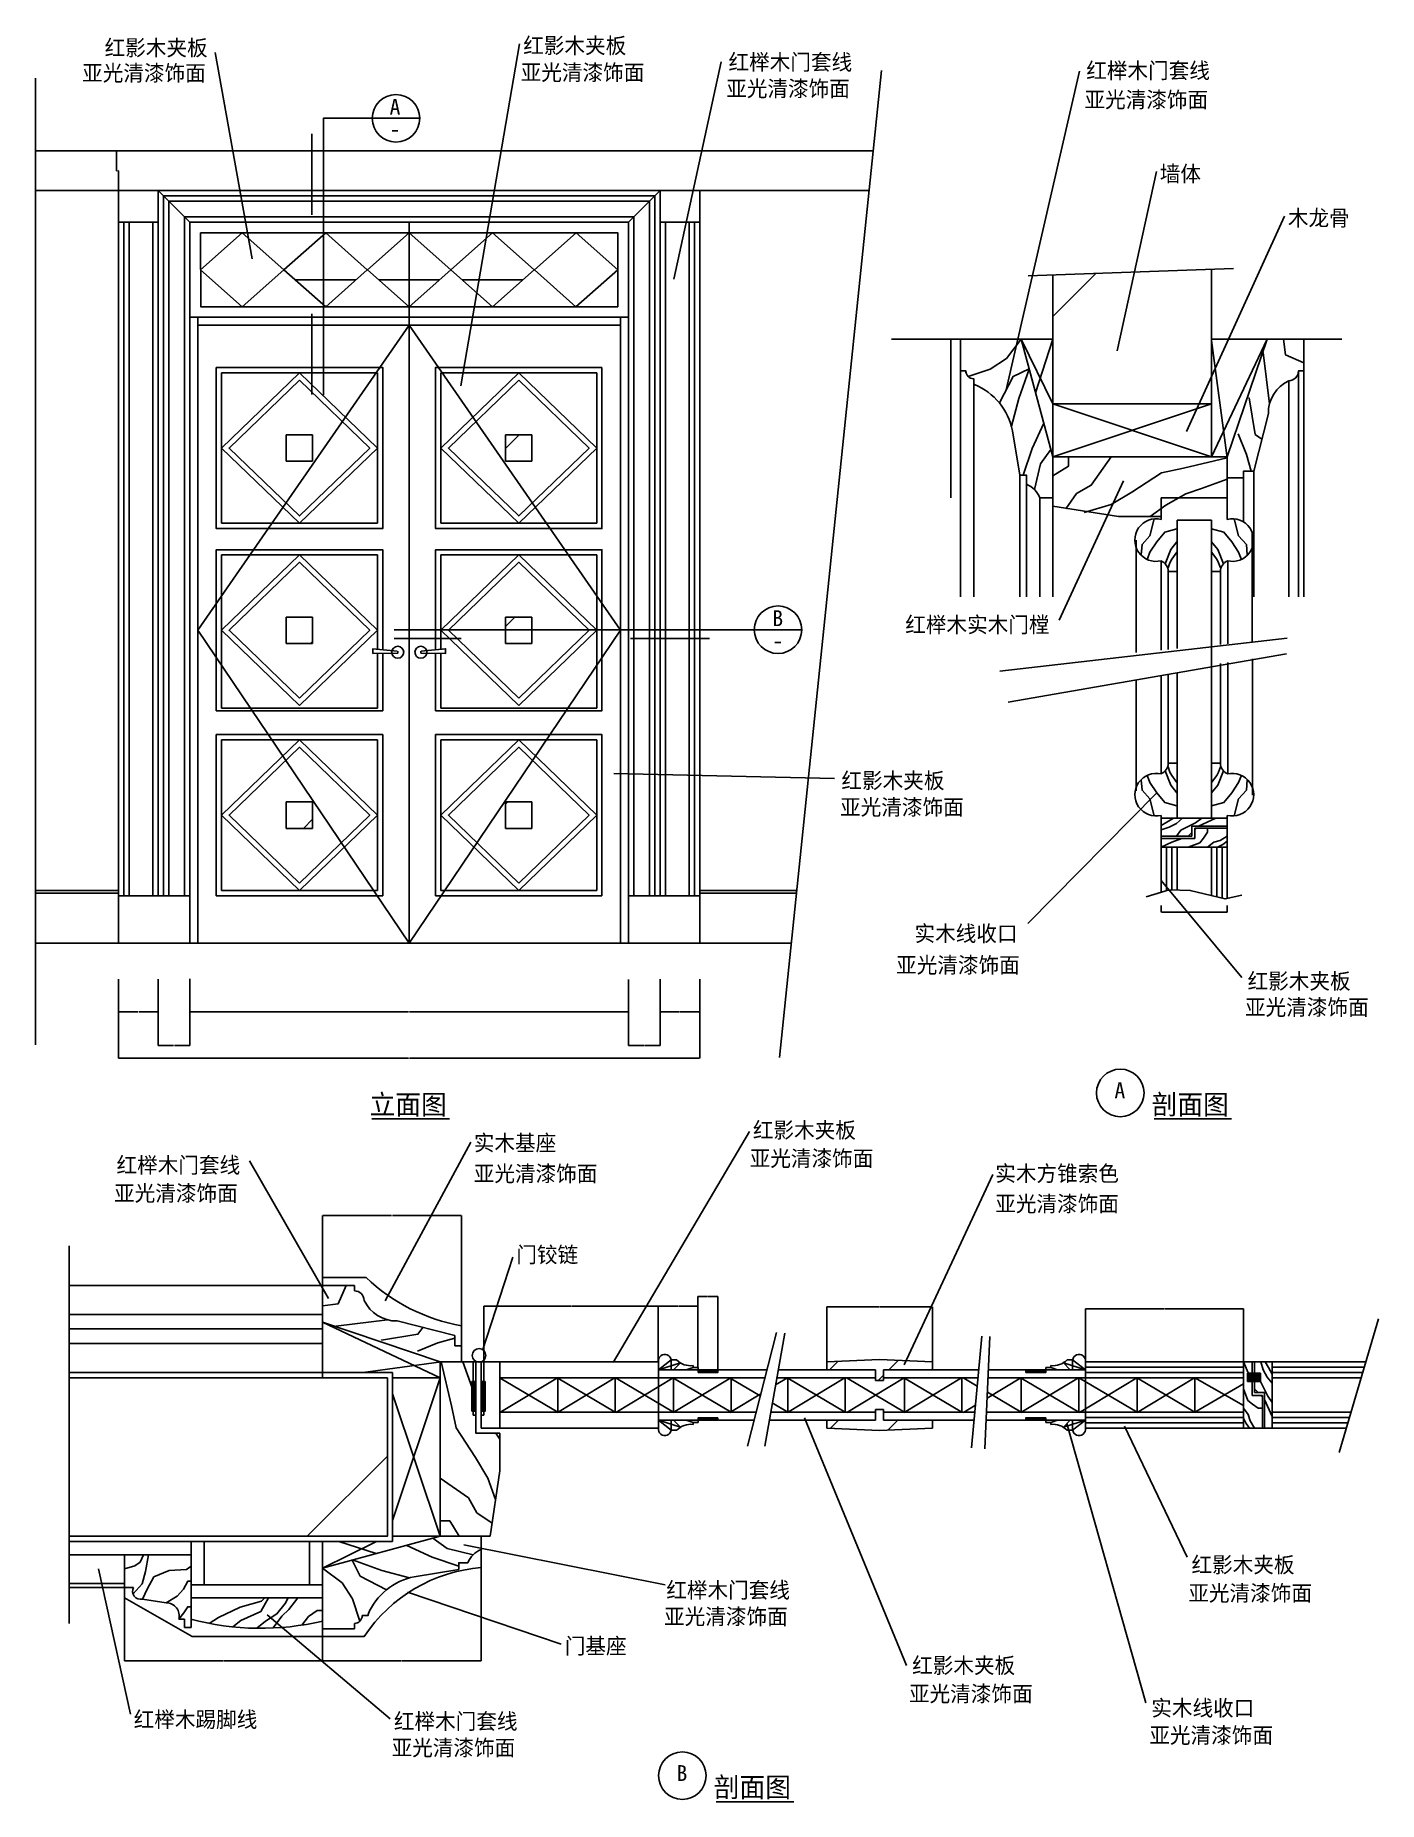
# Model space of a CAD drawing. Header units: metres. Extents: x 247 to 5331, y 271 to 6959.
import ezdxf

# ---------------------------------------------------------------- set-up
doc = ezdxf.new("R2010")
doc.units = ezdxf.units.M
for name, color, linetype in [('2', 2, 'Continuous'), ('3', 3, 'Continuous'), ('4', 4, 'Continuous'), ('7', 7, 'Continuous'), ('BH', 3, 'Continuous'), ('DIM', 3, 'Continuous'), ('TEXT', 3, 'Continuous')]:
    doc.layers.add(name, color=color, linetype=linetype)
doc.dimstyles.get("Standard").update_dxf_attribs({"dimtxt": 2.5, "dimasz": 2.5, "dimexe": 1.25, "dimexo": 0.625, "dimtad": 1, "dimcen": 2.5, "dimazin": 3, "dimtfac": 1, "dimtmove": 0, "dimatfit": 3})

msp = doc.modelspace()

# ---------------------------------------------------------------- texts
at = {"layer": 'DIM'}
for s, p in [('A', (1587.61, 6657.96)), ('-', (1587.45, 6573.98)), ('B', (3036.29, 4721.63)), ('-', (3036.6, 4636.56)), ('A', (4331.13, 2933.94)), ('B', (2673.65, 348.98))]:
    msp.add_text(s, height=60, dxfattribs=at).set_placement(p)
at = {"layer": 'TEXT'}
for s, height, p in [('红影木夹板', 60, (2093.37, 6889.86)), ('红影木夹板', 60, (508.88, 6881.33)), ('红榉木门套线', 60, (2870.28, 6827.12)), ('亚光清漆饰面', 60, (423.9, 6785.76)), ('亚光清漆饰面', 60, (2083.83, 6788.12)), ('红榉木门套线', 60, (4224.23, 6795.2)), ('亚光清漆饰面', 60, (2861.8, 6726.95)), ('亚光清漆饰面', 60, (4217.72, 6684.92)), ('墙体', 60, (4502.7, 6404.5)), ('木龙骨', 60, (4987.54, 6237.06)), ('红榉木实木门樘', 60, (3539.23, 4696.92)), ('红影木夹板', 60, (3297.76, 4106.78)), ('亚光清漆饰面', 60, (3292.64, 4006.26)), ('实木线收口', 60, (3574.36, 3527.85)), ('亚光清漆饰面', 60, (3504.83, 3408.33)), ('红影木夹板', 60, (4834.99, 3347.45)), ('亚光清漆饰面', 60, (4825.26, 3248.46)), ('立面图', 75, (1511.67, 2873.1)), ('剖面图', 75, (4471.66, 2873.1)), ('红影木夹板', 60, (2962.53, 2783.5)), ('实木基座', 60, (1906.24, 2735.11)), ('亚光清漆饰面', 60, (2950.55, 2676.28)), ('红榉木门套线', 60, (554, 2650.93)), ('亚光清漆饰面', 60, (1906.24, 2618.76)), ('实木方锥索色', 60, (3880.07, 2619.35)), ('亚光清漆饰面', 60, (544.77, 2544.52)), ('亚光清漆饰面', 60, (3880.07, 2504.54)), (' 门铰链', 60, (2026.49, 2311.75)), ('红影木夹板', 60, (4622.74, 1137.57)), ('红榉木门套线', 60, (2634.87, 1041.81)), ('亚光清漆饰面', 60, (4610.76, 1030.36)), ('亚光清漆饰面', 60, (2626.39, 941.64)), ('门基座 ', 60, (2250.64, 830.16)), ('红影木夹板', 60, (3565.46, 756.5)), ('亚光清漆饰面', 60, (3553.48, 649.29)), ('红榉木踢脚线', 60, (618.96, 551.88)), ('红榉木门套线', 60, (1603.77, 545.05)), ('实木线收口', 60, (4470.53, 595.23)), ('亚光清漆饰面', 60, (4463.18, 492.03)), ('亚光清漆饰面', 60, (1595.28, 444.87)), ('剖面图', 75, (2814.18, 288.14))]:
    msp.add_text(s, height=height, dxfattribs=at).set_placement(p)

# ---------------------------------------------------------------- blocks, each defined once
blk = doc.blocks.new('*D1')
for p, q in [((247.24, 6371.01), (247.24, 4946.01)), ((246.99, 4946.01), (246.74, 4946.01)), ((247.24, 3521.01), (247.24, 4946.01)), ((247.24, 4946.01), (247.24, 4946.01)), ((247.49, 4946.01), (247.74, 4946.01))]:
    blk.add_line(p, q)
at = {"layer": 'Defpoints'}
for p in [(247.24, 6371.01), (247.24, 4946.01), (247.24, 3521.01)]:
    blk.add_point(p, dxfattribs=at)
at = {"layer": 'DIM', "insert": (247.24, 4947.135), "char_height": 1, "attachment_point": 5}
blk.add_mtext('0', dxfattribs=at)
blk = doc.blocks.new('*D2')
for p, q in [((2761.38, 3721.01), (2761.38, 3621.01)), ((2761.13, 3621.01), (2760.88, 3621.01)), ((2761.38, 3521.01), (2761.38, 3621.01)), ((2761.38, 3621.01), (2761.38, 3621.01)), ((2761.63, 3621.01), (2761.88, 3621.01))]:
    blk.add_line(p, q)
at = {"layer": 'Defpoints'}
for p in [(2761.38, 3721.01), (2761.38, 3621.01), (2761.38, 3521.01)]:
    blk.add_point(p, dxfattribs=at)
at = {"layer": 'DIM', "insert": (2761.38, 3622.135), "char_height": 1, "attachment_point": 5}
blk.add_mtext('0', dxfattribs=at)
blk = doc.blocks.new('*D3')
for p, q in [((561.38, 3701.01), (561.38, 3611.01)), ((561.13, 3611.01), (560.88, 3611.01)), ((561.38, 3521.01), (561.38, 3611.01)), ((561.38, 3611.01), (561.38, 3611.01)), ((561.63, 3611.01), (561.88, 3611.01))]:
    blk.add_line(p, q)
at = {"layer": 'Defpoints'}
for p in [(561.38, 3701.01), (561.38, 3611.01), (561.38, 3521.01)]:
    blk.add_point(p, dxfattribs=at)
at = {"layer": 'DIM', "insert": (561.38, 3612.135), "char_height": 1, "attachment_point": 5}
blk.add_mtext('0', dxfattribs=at)
blk = doc.blocks.new('*D4')
for p, q in [((584.25, 1042.24), (584.25, 804.18)), ((1334.25, 925.43), (1334.25, 804.18)), ((584.5, 804.18), (957.75, 804.18)), ((960.75, 804.18), (1334, 804.18))]:
    blk.add_line(p, q)
at = {"layer": 'Defpoints'}
for p in [(584.25, 1042.24), (1334.25, 925.43), (584.25, 804.18)]:
    blk.add_point(p, dxfattribs=at)
at = {"layer": 'DIM', "insert": (959.25, 804.18), "char_height": 1, "attachment_point": 5}
blk.add_mtext('150', dxfattribs=at)
blk = doc.blocks.new('*D5')
for p, q in [((831.38, 3386.12), (831.38, 3261.02)), ((2491.38, 3384.28), (2491.38, 3261.02)), ((831.63, 3261.02), (1659.38, 3261.02)), ((1663.38, 3261.02), (2491.13, 3261.02))]:
    blk.add_line(p, q)
at = {"layer": 'Defpoints'}
for p in [(831.38, 3386.12), (2491.38, 3384.28), (831.38, 3261.02)]:
    blk.add_point(p, dxfattribs=at)
at = {"layer": 'DIM', "insert": (1661.38, 3261.02), "char_height": 1, "attachment_point": 5}
blk.add_mtext('1660', dxfattribs=at)
blk = doc.blocks.new('*D6')
for p, q in [((561.38, 3309.69), (561.38, 3085.6)), ((2761.38, 3309.69), (2761.38, 3085.6)), ((561.63, 3085.6), (1659.38, 3085.6)), ((1663.38, 3085.6), (2761.13, 3085.6))]:
    blk.add_line(p, q)
at = {"layer": 'Defpoints'}
for p in [(561.38, 3309.69), (2761.38, 3309.69), (561.38, 3085.6)]:
    blk.add_point(p, dxfattribs=at)
at = {"layer": 'DIM', "insert": (1661.38, 3085.6), "char_height": 1, "attachment_point": 5}
blk.add_mtext('2200', dxfattribs=at)
blk = doc.blocks.new('*D7')
for p, q in [((711.38, 3384.42), (711.38, 3133.52)), ((831.38, 3386.12), (831.38, 3133.52)), ((711.63, 3133.52), (769.88, 3133.52)), ((772.88, 3133.52), (831.13, 3133.52))]:
    blk.add_line(p, q)
at = {"layer": 'Defpoints'}
for p in [(711.38, 3384.42), (831.38, 3386.12), (711.38, 3133.52)]:
    blk.add_point(p, dxfattribs=at)
at = {"layer": 'DIM', "insert": (771.38, 3133.52), "char_height": 1, "attachment_point": 5}
blk.add_mtext('120', dxfattribs=at)
blk = doc.blocks.new('*D8')
for p, q in [((561.38, 3384.42), (561.38, 3261.02)), ((711.38, 3384.42), (711.38, 3261.02)), ((561.63, 3261.02), (634.88, 3261.02)), ((637.88, 3261.02), (711.13, 3261.02))]:
    blk.add_line(p, q)
at = {"layer": 'Defpoints'}
for p in [(561.38, 3384.42), (711.38, 3384.42), (561.38, 3261.02)]:
    blk.add_point(p, dxfattribs=at)
at = {"layer": 'DIM', "insert": (636.38, 3261.02), "char_height": 1, "attachment_point": 5}
blk.add_mtext('150', dxfattribs=at)
blk = doc.blocks.new('*D9')
for p, q in [((1934.25, 1156.99), (1934.25, 804.18)), ((1334.25, 925.43), (1334.25, 804.18)), ((1334.5, 804.18), (1632.75, 804.18)), ((1635.75, 804.18), (1934, 804.18))]:
    blk.add_line(p, q)
at = {"layer": 'Defpoints'}
for p in [(1934.25, 1156.99), (1334.25, 925.43), (1334.25, 804.18)]:
    blk.add_point(p, dxfattribs=at)
at = {"layer": 'DIM', "insert": (1634.25, 804.18), "char_height": 1, "attachment_point": 5}
blk.add_mtext('120', dxfattribs=at)
blk = doc.blocks.new('*D10')
for p, q in [((1944.25, 1935.43), (1944.25, 2146.38)), ((1944.5, 2146.38), (2272.975, 2146.38)), ((2275.975, 2146.38), (2604.45, 2146.38)), ((2604.7, 1939.63), (2604.7, 2146.38))]:
    blk.add_line(p, q)
at = {"layer": 'Defpoints'}
for p in [(1944.25, 2146.38), (2604.7, 1939.63), (1944.25, 1935.43)]:
    blk.add_point(p, dxfattribs=at)
at = {"layer": 'DIM', "insert": (2274.475, 2146.38), "char_height": 1, "attachment_point": 5}
blk.add_mtext('120', dxfattribs=at)
blk = doc.blocks.new('*D11')
for p, q in [((2611.38, 3384.42), (2611.38, 3133.52)), ((2491.38, 3314.26), (2491.38, 3133.52)), ((2491.63, 3133.52), (2549.88, 3133.52)), ((2552.88, 3133.52), (2611.13, 3133.52))]:
    blk.add_line(p, q)
at = {"layer": 'Defpoints'}
for p in [(2611.38, 3384.42), (2491.38, 3314.26), (2491.38, 3133.52)]:
    blk.add_point(p, dxfattribs=at)
at = {"layer": 'DIM', "insert": (2551.38, 3133.52), "char_height": 1, "attachment_point": 5}
blk.add_mtext('120', dxfattribs=at)
blk = doc.blocks.new('*D12')
for p, q in [((1334.25, 2255.85), (1334.25, 2489.54)), ((1334.5, 2489.54), (1595.25, 2489.54)), ((1598.25, 2489.54), (1859, 2489.54)), ((1859.25, 2072.86), (1859.25, 2489.54))]:
    blk.add_line(p, q)
at = {"layer": 'Defpoints'}
for p in [(1334.25, 2489.54), (1334.25, 2255.85), (1859.25, 2072.86)]:
    blk.add_point(p, dxfattribs=at)
at = {"layer": 'DIM', "insert": (1596.75, 2489.54), "char_height": 1, "attachment_point": 5}
blk.add_mtext('105', dxfattribs=at)
blk = doc.blocks.new('*D13')
for p, q in [((2754.52, 1914.41), (2754.52, 2183.88)), ((2754.77, 2183.88), (2791.305, 2183.88)), ((2793.305, 2183.88), (2829.84, 2183.88)), ((2830.09, 1905.43), (2830.09, 2183.88))]:
    blk.add_line(p, q)
at = {"layer": 'Defpoints'}
for p in [(2754.52, 2183.88), (2754.52, 1914.41), (2830.09, 1905.43)]:
    blk.add_point(p, dxfattribs=at)
at = {"layer": 'DIM', "insert": (2792.305, 2183.88), "char_height": 1, "attachment_point": 5}
blk.add_mtext('15', dxfattribs=at)
blk = doc.blocks.new('*D14')
for p, q in [((2604.7, 1939.63), (2604.7, 2146.38)), ((2604.95, 2146.38), (2678.61, 2146.38)), ((2680.61, 2146.38), (2754.27, 2146.38)), ((2754.52, 1914.41), (2754.52, 2146.38))]:
    blk.add_line(p, q)
at = {"layer": 'Defpoints'}
for p in [(2604.7, 2146.38), (2604.7, 1939.63), (2754.52, 1914.41)]:
    blk.add_point(p, dxfattribs=at)
at = {"layer": 'DIM', "insert": (2679.61, 2146.38), "char_height": 1, "attachment_point": 5}
blk.add_mtext('30', dxfattribs=at)
blk = doc.blocks.new('*D15')
for p, q in [((3241.96, 1935.43), (3241.96, 2144.88)), ((3242.21, 2144.88), (3440.96, 2144.88)), ((3442.96, 2144.88), (3641.71, 2144.88)), ((3641.96, 1935.43), (3641.96, 2144.88))]:
    blk.add_line(p, q)
at = {"layer": 'Defpoints'}
for p in [(3241.96, 2144.88), (3241.96, 1935.43), (3641.96, 1935.43)]:
    blk.add_point(p, dxfattribs=at)
at = {"layer": 'DIM', "insert": (3441.96, 2144.88), "char_height": 1, "attachment_point": 5}
blk.add_mtext('80', dxfattribs=at)
blk = doc.blocks.new('*D16')
for p, q in [((2611.38, 3384.42), (2611.38, 3261.02)), ((2761.38, 3385.34), (2761.38, 3261.02)), ((2611.63, 3261.02), (2684.88, 3261.02)), ((2687.88, 3261.02), (2761.13, 3261.02))]:
    blk.add_line(p, q)
at = {"layer": 'Defpoints'}
for p in [(2611.38, 3384.42), (2761.38, 3385.34), (2611.38, 3261.02)]:
    blk.add_point(p, dxfattribs=at)
at = {"layer": 'DIM', "insert": (2686.38, 3261.02), "char_height": 1, "attachment_point": 5}
blk.add_mtext('150', dxfattribs=at)
blk = doc.blocks.new('*D17')
for p, q in [((561.38, 6371.01), (561.38, 6311.01)), ((561.13, 6311.01), (560.88, 6311.01)), ((561.38, 6251.01), (561.38, 6311.01)), ((561.38, 6311.01), (561.38, 6311.01)), ((561.63, 6311.01), (561.88, 6311.01))]:
    blk.add_line(p, q)
at = {"layer": 'Defpoints'}
for p in [(561.38, 6371.01), (561.38, 6311.01), (561.38, 6251.01)]:
    blk.add_point(p, dxfattribs=at)
at = {"layer": 'DIM', "insert": (561.38, 6312.135), "char_height": 1, "attachment_point": 5}
blk.add_mtext('0', dxfattribs=at)
blk = doc.blocks.new('*D18')
for p, q in [((553.88, 6521.01), (553.88, 6446.01)), ((556.13, 6446.01), (553.63, 6446.01)), ((561.63, 6446.01), (559.13, 6446.01)), ((561.38, 6371.01), (561.38, 6446.01))]:
    blk.add_line(p, q)
at = {"layer": 'Defpoints'}
for p in [(553.88, 6521.01), (561.38, 6446.01), (561.38, 6371.01)]:
    blk.add_point(p, dxfattribs=at)
at = {"layer": 'DIM', "insert": (557.63, 6446.01), "char_height": 1, "attachment_point": 5}
blk.add_mtext('7,5', dxfattribs=at)
blk = doc.blocks.new('*D19')
for p, q in [((3711.2, 5807.85), (3711.2, 5507.85)), ((3710.95, 5507.85), (3710.7, 5507.85)), ((3711.2, 5207.85), (3711.2, 5507.85)), ((3711.2, 5507.85), (3711.2, 5507.85)), ((3711.45, 5507.85), (3711.7, 5507.85))]:
    blk.add_line(p, q)
at = {"layer": 'Defpoints'}
for p in [(3711.2, 5807.85), (3711.2, 5507.85), (3711.2, 5207.85)]:
    blk.add_point(p, dxfattribs=at)
at = {"layer": 'DIM', "insert": (3711.2, 5508.975), "char_height": 1, "attachment_point": 5}
blk.add_mtext('120', dxfattribs=at)
blk = doc.blocks.new('*D20')
for p, q in [((4508.32, 3664.49), (4508.32, 3638.17)), ((4508.57, 3638.17), (4632.32, 3638.17)), ((4634.32, 3638.17), (4758.07, 3638.17)), ((4758.32, 3664.49), (4758.32, 3638.17))]:
    blk.add_line(p, q)
at = {"layer": 'Defpoints'}
for p in [(4508.32, 3664.49), (4508.32, 3638.17), (4758.32, 3664.49)]:
    blk.add_point(p, dxfattribs=at)
at = {"layer": 'DIM', "insert": (4633.32, 3638.17), "char_height": 1, "attachment_point": 5}
blk.add_mtext('50', dxfattribs=at)
blk = doc.blocks.new('*D21')
for p, q in [((4221.26, 1915.43), (4221.26, 2136.17)), ((4221.51, 2136.17), (4518.845, 2136.17)), ((4521.845, 2136.17), (4819.18, 2136.17)), ((4819.43, 1915.43), (4819.43, 2136.17))]:
    blk.add_line(p, q)
at = {"layer": 'Defpoints'}
for p in [(4221.26, 2136.17), (4221.26, 1915.43), (4819.43, 1915.43)]:
    blk.add_point(p, dxfattribs=at)
at = {"layer": 'DIM', "insert": (4520.345, 2136.17), "char_height": 1, "attachment_point": 5}
blk.add_mtext('120', dxfattribs=at)
blk = doc.blocks.new('*D22')
for p, q in [((4698.32, 5122.34), (4698.32, 4558.17)), ((4698.07, 4558.17), (4697.82, 4558.17)), ((4698.32, 3993.99), (4698.32, 4558.17)), ((4698.32, 4558.17), (4698.32, 4558.17)), ((4698.57, 4558.17), (4698.82, 4558.17))]:
    blk.add_line(p, q)
at = {"layer": 'Defpoints'}
for p in [(4698.32, 5122.34), (4698.32, 4558.17), (4698.32, 3993.99)]:
    blk.add_point(p, dxfattribs=at)
at = {"layer": 'DIM', "insert": (4698.32, 4559.295), "char_height": 1, "attachment_point": 5}
blk.add_mtext('400', dxfattribs=at)
blk = doc.blocks.new('*D23')
for p, q in [((4698.32, 5122.34), (4698.32, 5025.2)), ((4698.07, 5025.2), (4697.82, 5025.2)), ((4698.32, 5025.2), (4698.86, 5025.2)), ((4698.86, 4928.06), (4698.86, 5025.2)), ((4699.11, 5025.2), (4699.36, 5025.2))]:
    blk.add_line(p, q)
at = {"layer": 'Defpoints'}
for p in [(4698.32, 5122.34), (4698.32, 5025.2), (4698.86, 4928.06)]:
    blk.add_point(p, dxfattribs=at)
at = {"layer": 'DIM', "insert": (4698.59, 5026.325), "char_height": 1, "attachment_point": 5}
blk.add_mtext('40', dxfattribs=at)
blk = doc.blocks.new('*D24')
for p, q in [((4698.32, 4202.95), (4698.32, 4098.47)), ((4698.07, 4098.47), (4697.82, 4098.47)), ((4698.32, 3993.99), (4698.32, 4098.47)), ((4698.32, 4098.47), (4698.32, 4098.47)), ((4698.57, 4098.47), (4698.82, 4098.47))]:
    blk.add_line(p, q)
at = {"layer": 'Defpoints'}
for p in [(4698.32, 4202.95), (4698.32, 4098.47), (4698.32, 3993.99)]:
    blk.add_point(p, dxfattribs=at)
at = {"layer": 'DIM', "insert": (4698.32, 4099.595), "char_height": 1, "attachment_point": 5}
blk.add_mtext('40', dxfattribs=at)

# ---------------------------------------------------------------- dimensions: what is measured, and where the dimension line sits
at = {"layer": 'DIM'}
for base, p1, p2, picture, middle in [((561.38, 6446.01), (561.38, 6371.01), (553.88, 6521.01), '*D18', (557.63, 6446.01)), ((247.24, 4946.01), (247.24, 3521.01), (247.24, 6371.01), '*D1', (247.24, 4947.135)), ((561.38, 6311.01), (561.38, 6371.01), (561.38, 6251.01), '*D17', (561.38, 6312.135)), ((561.38, 3611.01), (561.38, 3701.01), (561.38, 3521.01), '*D3', (561.38, 3612.135)), ((2761.38, 3621.01), (2761.38, 3521.01), (2761.38, 3721.01), '*D2', (2761.38, 3622.135)), ((561.38, 3261.02), (561.38, 3384.42), (711.38, 3384.42), '*D8', (636.38, 3261.02)), ((711.38, 3133.52), (711.38, 3384.42), (831.38, 3386.12), '*D7', (771.38, 3133.52)), ((831.38, 3261.02), (831.38, 3386.12), (2491.38, 3384.28), '*D5', (1661.38, 3261.02)), ((2491.38, 3133.52), (2491.38, 3314.26), (2611.38, 3384.42), '*D11', (2551.38, 3133.52)), ((2611.38, 3261.02), (2611.38, 3384.42), (2761.38, 3385.34), '*D16', (2686.38, 3261.02)), ((561.38, 3085.6), (561.38, 3309.69), (2761.38, 3309.69), '*D6', (1661.38, 3085.6))]:
    dim = msp.add_linear_dim(base=base, p1=p1, p2=p2, dimstyle='Standard', dxfattribs=at)
    dim.commit()
    dim.dimension.update_dxf_attribs({"geometry": picture, "text_midpoint": middle})
for base, p1, p2, text, picture, middle in [((3711.2, 5507.85), (3711.2, 5807.85), (3711.2, 5207.85), '120', '*D19', (3711.2, 5508.975)), ((4698.32, 4558.17), (4698.32, 5122.34), (4698.32, 3993.99), '400', '*D22', (4698.32, 4559.295)), ((4698.32, 5025.2), (4698.32, 5122.34), (4698.86, 4928.06), '40', '*D23', (4698.59, 5026.325)), ((4698.32, 4098.47), (4698.32, 3993.99), (4698.32, 4202.95), '40', '*D24', (4698.32, 4099.595)), ((4508.32, 3638.17), (4508.32, 3664.49), (4758.32, 3664.49), '50', '*D20', (4633.32, 3638.17)), ((1334.25, 2489.54), (1334.25, 2255.85), (1859.25, 2072.86), '105', '*D12', (1596.75, 2489.54)), ((1944.25, 2146.38), (1944.25, 1935.43), (2604.7, 1939.63), '120', '*D10', (2274.475, 2146.38)), ((2604.7, 2146.38), (2604.7, 1939.63), (2754.52, 1914.41), '30', '*D14', (2679.61, 2146.38)), ((2754.52, 2183.88), (2754.52, 1914.41), (2830.09, 1905.43), '15', '*D13', (2792.305, 2183.88)), ((3241.96, 2144.88), (3241.96, 1935.43), (3641.96, 1935.43), '80', '*D15', (3441.96, 2144.88)), ((4221.26, 2136.17), (4221.26, 1915.43), (4819.43, 1915.43), '120', '*D21', (4520.345, 2136.17)), ((1334.25, 804.18), (1334.25, 925.43), (1934.25, 1156.99), '120', '*D9', (1634.25, 804.18)), ((584.25, 804.18), (584.25, 1042.24), (1334.25, 925.43), '150', '*D4', (959.25, 804.18))]:
    dim = msp.add_linear_dim(base=base, p1=p1, p2=p2, text=text, dimstyle='Standard', dxfattribs=at)
    dim.commit()
    dim.dimension.update_dxf_attribs({"geometry": picture, "text_midpoint": middle})

# ---------------------------------------------------------------- hatches: boundary and pattern name
at = {"layer": 'BH'}
h = msp.add_hatch(dxfattribs=at)
h.set_pattern_fill('LINE', scale=100)
h.paths.add_polyline_path([(1503.23, 6071.01), (1345.65, 6211.01), (1187.77, 6071.01), (1345.73, 5931.01)])
h.paths.add_polyline_path([(1661.38, 5931.02), (1661.4, 5931.01), (1819.35, 6071.01), (1661.48, 6211.01), (1661.38, 6210.92)])
h.paths.add_polyline_path([(1977.31, 6211.01), (1819.43, 6071.01), (1977.39, 5931.01), (2134.89, 6071.01)])
h.paths.add_polyline_path([(1661.38, 6210.92), (1503.89, 6071.01), (1661.38, 5931.02)])
h = msp.add_hatch(dxfattribs=at)
h.set_pattern_fill('ANSI32', scale=200)
h.paths.add_polyline_path([(4698.32, 5563.01), (4698.32, 6072.72), (4098.32, 6051.85), (4098.32, 5563.01)])
h = msp.add_hatch(dxfattribs=at)
h.set_pattern_fill('ANSI31', scale=50)
h.paths.add_polyline_path([(1296.38, 5346.01), (1296.38, 5446.01), (1196.38, 5446.01), (1196.38, 5346.01)])
h = msp.add_hatch(dxfattribs=at)
h.set_pattern_fill('ANSI31', scale=50)
h.paths.add_polyline_path([(2126.38, 5346.01), (2126.38, 5446.01), (2026.38, 5446.01), (2026.38, 5346.01)])
h = msp.add_hatch(dxfattribs=at)
h.set_pattern_fill('ANSI31', scale=50)
h.paths.add_polyline_path([(1296.38, 4656.01), (1296.38, 4756.01), (1196.38, 4756.01), (1196.38, 4656.01)])
h = msp.add_hatch(dxfattribs=at)
h.set_pattern_fill('ANSI31', scale=50)
h.paths.add_polyline_path([(2126.38, 4656.01), (2126.38, 4756.01), (2026.38, 4756.01), (2026.38, 4656.01)])
h = msp.add_hatch(dxfattribs=at)
h.set_pattern_fill('ANSI31', scale=50)
h.paths.add_polyline_path([(1296.38, 3956.01), (1296.38, 4056.01), (1196.38, 4056.01), (1196.38, 3956.01)])
h = msp.add_hatch(dxfattribs=at)
h.set_pattern_fill('ANSI31', scale=50)
h.paths.add_polyline_path([(2126.38, 3956.01), (2126.38, 4056.01), (2026.38, 4056.01), (2026.38, 3956.01)])
h = msp.add_hatch(dxfattribs=at)
h.set_pattern_fill('ANSI31', scale=50)
h.paths.add_polyline_path([(3641.96, 1935.43), (3441.96, 1945.43), (3241.96, 1935.43), (3241.96, 1905.43), (3426.96, 1905.43), (3426.96, 1865.43), (3456.96, 1865.43), (3456.96, 1905.43), (3641.96, 1905.43)])
h.paths.add_polyline_path([(3641.96, 1715.43), (3456.96, 1715.43), (3456.96, 1755.43), (3426.96, 1755.43), (3426.96, 1715.43), (3241.96, 1715.43), (3241.96, 1685.43), (3441.96, 1675.43), (3641.96, 1685.43)])
h = msp.add_hatch(dxfattribs=at)
h.set_pattern_fill('ANSI32', scale=200)
h.paths.add_polyline_path([(1579.09, 1275.43), (1579.09, 1875.43), (374.35, 1875.43), (374.35, 1275.43)])
h = msp.add_hatch(dxfattribs=at)
h.set_pattern_fill('LINE', scale=160)
h.paths.add_polyline_path([(2005.09, 1935.43), (2005.09, 1875.43), (2605.09, 1875.43), (2605.09, 1935.43)])
h.paths.add_polyline_path([(2605.09, 1685.43), (2605.09, 1745.43), (2005.09, 1745.43), (2005.09, 1685.43)])
h = msp.add_hatch(dxfattribs=at)
h.set_pattern_fill('LINE', scale=100)
h.paths.add_polyline_path([(3008.17, 1875.43), (3015.86, 1905.43), (2830.09, 1905.43), (2830.09, 1895.61), (2755.09, 1895.61), (2755.09, 1905.43), (2605.09, 1905.43), (2605.09, 1875.43)])
h.paths.add_polyline_path([(2967.13, 1715.43), (2974.83, 1745.43), (2605.09, 1745.43), (2605.09, 1715.43), (2755.09, 1715.43), (2755.09, 1724.15), (2830.09, 1724.15), (2830.09, 1715.43)])
h = msp.add_hatch(dxfattribs=at)
h.set_pattern_fill('SOLID')
h.paths.add_polyline_path([(2755.09, 1905.43), (2755.09, 1895.61), (2830.09, 1895.61), (2830.09, 1905.43)])
h.paths.add_polyline_path([(2755.09, 1724.15), (2755.09, 1715.43), (2830.09, 1715.43), (2830.09, 1724.15)])
h = msp.add_hatch(dxfattribs=at)
h.set_pattern_fill('LINE', scale=100)
h.paths.add_polyline_path([(3058.35, 1905.43), (3053.04, 1875.43), (3426.96, 1875.43), (3426.96, 1905.43)])
h.paths.add_polyline_path([(3814.78, 1875.43), (3817.54, 1905.43), (3456.96, 1905.43), (3456.96, 1875.43)])
h.paths.add_polyline_path([(3030.02, 1745.43), (3024.71, 1715.43), (3426.96, 1715.43), (3426.96, 1745.43)])
h.paths.add_polyline_path([(3800.02, 1715.43), (3802.79, 1745.43), (3456.96, 1745.43), (3456.96, 1715.43)])
h = msp.add_hatch(dxfattribs=at)
h.set_pattern_fill('LINE', scale=100)
h.paths.add_polyline_path([(4221.26, 1875.43), (4221.26, 1905.43), (4071.26, 1905.43), (4071.26, 1895.61), (3996.26, 1895.61), (3996.26, 1905.43), (3854.19, 1905.43), (3852.81, 1875.43)])
h.paths.add_polyline_path([(3996.26, 1715.43), (3996.26, 1724.15), (4071.26, 1724.15), (4071.26, 1715.43), (4221.26, 1715.43), (4221.26, 1745.43), (3846.86, 1745.43), (3845.48, 1715.43)])
h = msp.add_hatch(dxfattribs=at)
h.set_pattern_fill('SOLID')
h.paths.add_polyline_path([(3996.26, 1905.43), (3996.26, 1895.61), (4071.26, 1895.61), (4071.26, 1905.43)])
h.paths.add_polyline_path([(3996.26, 1724.15), (3996.26, 1715.43), (4071.26, 1715.43), (4071.26, 1724.15)])
h = msp.add_hatch(dxfattribs=at)
h.set_pattern_fill('SOLID')
h.paths.add_polyline_path([(1914.25, 1861.28), (1899.25, 1861.28), (1899.25, 1749.51), (1914.25, 1749.51)])
h.paths.add_polyline_path([(1934.25, 1775.43), (1934.25, 1749.51), (1949.25, 1749.51), (1949.25, 1861.28), (1934.25, 1861.28)])
h = msp.add_hatch(dxfattribs=at)
h.set_pattern_fill('LINE', scale=140)
h.paths.add_polyline_path([(836.02, 1205.43), (836.02, 1255.43), (374.35, 1255.43), (374.35, 1205.43)])
h = msp.add_hatch(dxfattribs=at)
h.set_pattern_fill('LINE', scale=140)
h.paths.add_polyline_path([(836.02, 1092.24), (886.02, 1092.24), (886.02, 1255.43), (836.02, 1255.43)])
h.paths.add_polyline_path([(1334.25, 1255.43), (1284.25, 1255.43), (1284.25, 1092.24), (1334.25, 1092.24)])
h = msp.add_hatch(dxfattribs=at)
h.set_pattern_fill('LINE', scale=140)
h.paths.add_polyline_path([(1334.25, 1042.24), (1334.25, 1092.24), (836.02, 1092.24), (836.02, 1042.24)])
at = {"layer": 'DIM'}
h = msp.add_hatch(dxfattribs=at)
h.set_pattern_fill('SOLID')
h.paths.add_polyline_path([(4835.07, 1892.85), (4835.07, 1861.78), (4883.61, 1861.78), (4883.61, 1892.85)])

# ---------------------------------------------------------------- linework, layer by layer
at = {"layer": '2'}
msp.add_line((247.24, 3521.01), (3108.03, 3521.01), dxfattribs=at)
for points in [[(4098.32, 6051.85), (4098.32, 5563.01), (4698.32, 5563.01), (4698.32, 6072.72)], [(374.35, 1275.43), (1579.09, 1275.43), (1579.09, 1875.43), (374.35, 1875.43)]]:
    msp.add_lwpolyline(points, dxfattribs=at)
at = {"layer": '3'}
for p, q in [((3449.65, 6826.03), (3063.25, 3087.86)), ((247.24, 6796.2), (247.24, 3136.3)), ((711.38, 6371.01), (831.38, 6251.01)), ((2491.38, 6251.01), (2611.38, 6371.01)), ((581.38, 6251.01), (581.38, 3701.01)), ((601.38, 6251.01), (601.38, 3701.01)), ((691.38, 6251.01), (691.38, 3701.01)), ((2631.38, 6251.01), (2631.38, 3701.01)), ((2721.38, 6251.01), (2721.38, 3701.01)), ((2741.38, 6251.01), (2741.38, 3701.01)), ((4004.04, 6048.57), (4781.51, 6075.61)), ((861.38, 5891.01), (861.38, 3521.01)), ((2461.38, 5891.01), (2461.38, 3521.01)), ((3748.32, 5687.85), (3748.32, 4832.24)), ((3748.32, 5687.85), (3748.32, 4832.24)), ((5027.45, 5687.85), (5027.45, 4832.24)), ((5048.32, 5687.85), (5048.32, 4832.24)), ((3798.32, 5636.11), (3798.32, 4832.24)), ((3798.32, 5636.11), (3798.32, 4832.24)), ((4991.65, 5650.86), (4991.65, 4832.24)), ((3973.32, 5292.86), (3973.32, 4832.24)), ((4858.7, 5307.85), (4858.7, 4832.24)), ((3973.32, 5257.85), (3973.32, 4832.24)), ((3998.32, 5258.59), (3998.32, 4832.24)), ((3998.32, 5258.59), (3998.32, 4832.24)), ((4819.08, 5282.85), (4819.08, 5116.78)), ((4048.32, 5207.85), (4048.32, 4832.24)), ((4098.32, 5175.93), (4098.32, 4832.24)), ((4568.32, 5122.34), (4568.32, 4636.75)), ((4698.32, 5122.34), (4698.32, 4648.86)), ((4413.91, 5047.49), (4413.91, 4621.86)), ((4852.67, 5077.17), (4852.02, 4663.69)), ((4508.32, 4969), (4508.32, 4631.17)), ((4760.58, 4968.48), (4760.58, 4654.65)), ((4534.64, 4928.06), (4534.64, 4633.62)), ((4732.01, 4928.06), (4732.01, 4651.99)), ((3896.68, 4551.16), (4984.91, 4675.54)), ((3928.62, 4434.21), (4982.36, 4616.34)), ((4698.32, 3993.99), (4698.32, 4575.09)), ((4732.01, 4202.95), (4732.01, 4579.98)), ((4760.58, 4162.52), (4760.58, 4584.13)), ((4853.96, 4081.63), (4853.15, 4598.2)), ((4413.03, 4098.11), (4413.03, 4517.94)), ((4508.32, 4162), (4508.32, 4534.41)), ((4534.64, 4202.95), (4534.64, 4538.96)), ((4568.32, 3993.99), (4568.32, 4544.78)), ((247.24, 3711.01), (561.38, 3711.01)), ((2761.38, 3711.01), (3127.67, 3711.01)), ((374.35, 2115.43), (1334.25, 2115.43)), ((374.35, 2060.43), (1334.25, 2060.43)), ((3052.18, 2047.04), (2941.98, 1617.34)), ((3083.06, 2045.03), (3007.33, 1617.24)), ((3829.34, 2033.29), (3790.33, 1610.41)), ((3859.98, 2031.9), (3840.48, 1606.23)), ((374.35, 2005.43), (1334.25, 2005.43)), ((1599.09, 1895.43), (374.35, 1895.43)), ((1599.09, 1255.43), (1599.09, 1895.43)), ((374.35, 1255.43), (1599.09, 1255.43)), ((374.35, 1097.32), (584.25, 1097.32)), ((374.35, 1082.05), (584.25, 1082.05))]:
    msp.add_line(p, q, dxfattribs=at)
for points in [[(731.38, 3701.01), (731.38, 6351.01), (2591.38, 6351.01), (2591.38, 3701.01)], [(751.38, 3701.01), (751.38, 6331.01), (2571.38, 6331.01), (2571.38, 3701.01)], [(811.38, 3701.01), (811.38, 6271.01), (2511.38, 6271.01), (2511.38, 3701.01)], [(872.23, 6071.01), (1029.82, 6211.01), (1187.69, 6071.01), (1029.74, 5931.01), (872.23, 6071.01)], [(1503.23, 6071.01), (1345.65, 6211.01), (1187.77, 6071.01), (1345.73, 5931.01), (1503.23, 6071.01)], [(1503.89, 6071.01), (1661.48, 6211.01), (1819.35, 6071.01), (1661.4, 5931.01), (1503.89, 6071.01)], [(2134.89, 6071.01), (1977.31, 6211.01), (1819.43, 6071.01), (1977.39, 5931.01), (2134.89, 6071.01)], [(2135.55, 6071.01), (2293.14, 6211.01), (2451.01, 6071.01), (2293.06, 5931.01), (2135.55, 6071.01)], [(1246.38, 5681.01), (951.38, 5396.01), (1246.38, 5111.01), (1541.38, 5396.01), (1246.38, 5681.01)], [(2076.38, 5681.01), (2371.38, 5396.01), (2076.38, 5111.01), (1781.38, 5396.01), (2076.38, 5681.01)], [(1561.38, 4632.07), (1561.38, 5011.01), (931.38, 5011.01), (931.38, 4401.01), (1561.38, 4401.01), (1561.38, 4618.8)], [(1246.38, 4421.01), (951.38, 4706.01), (1246.38, 4991.01), (1541.38, 4706.01), (1246.38, 4421.01)], [(1761.38, 4631.9), (1761.38, 5011.01), (2391.38, 5011.01), (2391.38, 4401.01), (1761.38, 4401.01), (1761.38, 4618.83)], [(2076.38, 4421.01), (2371.38, 4706.01), (2076.38, 4991.01), (1781.38, 4706.01), (2076.38, 4421.01)], [(1246.38, 3721.01), (951.38, 4006.01), (1246.38, 4291.01), (1541.38, 4006.01), (1246.38, 3721.01)], [(2076.38, 3721.01), (2371.38, 4006.01), (2076.38, 4291.01), (1781.38, 4006.01), (2076.38, 3721.01)]]:
    msp.add_lwpolyline(points, dxfattribs=at)
for points in [[(871.57, 6211.01), (2451.38, 6211.01), (2451.38, 5931.01), (872.89, 5931.01)], [(871.57, 6211.01), (2451.38, 6211.01), (2451.38, 5931.01), (872.89, 5931.01)], [(931.38, 5701.01), (1561.38, 5701.01), (1561.38, 5091.01), (931.38, 5091.01)], [(2391.38, 5701.01), (1761.38, 5701.01), (1761.38, 5091.01), (2391.38, 5091.01)], [(1246.38, 5653.2), (980.17, 5396.01), (1246.38, 5138.82), (1512.6, 5396.01)], [(2076.38, 5653.2), (2342.6, 5396.01), (2076.38, 5138.82), (1810.17, 5396.01)], [(1246.38, 4448.82), (980.17, 4706.01), (1246.38, 4963.2), (1512.6, 4706.01)], [(2076.38, 4448.82), (2342.6, 4706.01), (2076.38, 4963.2), (1810.17, 4706.01)], [(931.38, 3701.01), (1561.38, 3701.01), (1561.38, 4311.01), (931.38, 4311.01)], [(2391.38, 3701.01), (1761.38, 3701.01), (1761.38, 4311.01), (2391.38, 4311.01)], [(1246.38, 3748.82), (980.17, 4006.01), (1246.38, 4263.2), (1512.6, 4006.01)], [(2076.38, 3748.82), (2342.6, 4006.01), (2076.38, 4263.2), (1810.17, 4006.01)]]:
    msp.add_lwpolyline(points, close=True, dxfattribs=at)
at = {"layer": '4'}
for p, q in [((247.24, 6521.01), (3418.12, 6521.01)), ((247.24, 6371.01), (3402.61, 6371.01)), ((561.38, 6371.01), (561.38, 3521.01)), ((711.38, 6371.01), (711.38, 3701.01)), ((2611.38, 6371.01), (2611.38, 3701.01)), ((2761.38, 6371.01), (2761.38, 3521.01)), ((561.38, 6251.01), (711.38, 6251.01)), ((831.38, 6251.01), (831.38, 3521.01)), ((831.38, 6251.01), (2491.38, 6251.01)), ((1661.38, 6251.01), (1661.38, 3521.01)), ((2491.38, 6251.01), (2491.38, 3521.01)), ((2611.38, 6251.01), (2761.38, 6251.01)), ((833.08, 5891.01), (2488.56, 5891.01)), ((861.38, 5861.01), (2461.38, 5861.01)), ((3748.32, 5807.85), (3487.53, 5807.69)), ((4098.32, 5363.01), (3978.02, 5807.85)), ((4758.32, 5363.01), (4908.65, 5807.85)), ((5048.32, 5807.85), (5192.21, 5807.85)), ((951.38, 5681.01), (1541.38, 5681.01)), ((951.38, 5681.01), (951.38, 5111.01)), ((1541.38, 5681.01), (1541.38, 5111.01)), ((1781.38, 5681.01), (2371.38, 5681.01)), ((1781.38, 5681.01), (1781.38, 5111.01)), ((2371.38, 5681.01), (2371.38, 5111.01)), ((4098.32, 5563.01), (4098.32, 5207.85)), ((4698.32, 5563.01), (4698.32, 5363.01)), ((4698.32, 5563.01), (4698.32, 5363.01)), ((4098.32, 5363.01), (4758.32, 5363.01)), ((4758.32, 5363.01), (4758.32, 5125.98)), ((4098.32, 5175.93), (4098.32, 5207.85)), ((4508.32, 5207.85), (4758.32, 5207.85)), ((4508.32, 5207.85), (4508.32, 5125.98)), ((951.38, 5111.01), (1541.38, 5111.01)), ((1781.38, 5111.01), (2371.38, 5111.01)), ((4568.32, 5122.34), (4698.32, 5122.34)), ((4611.34, 5122.34), (4698.32, 5122.34)), ((4048.32, 5046.35), (4048.32, 5046.35)), ((951.38, 4991.01), (1541.38, 4991.01)), ((951.38, 4991.01), (951.38, 4411.01)), ((1541.38, 4991.01), (1541.38, 4634.17)), ((1781.38, 4991.01), (1781.38, 4634)), ((1781.38, 4991.01), (2371.38, 4991.01)), ((2371.38, 4991.01), (2371.38, 4411.01)), ((4567.78, 4928.06), (4534.64, 4928.06)), ((4698.86, 4928.06), (4732.01, 4928.06)), ((1541.38, 4618.46), (1541.38, 4411.01)), ((1781.38, 4618.49), (1781.38, 4411.01)), ((4732.01, 4579.98), (4732.01, 4571.48)), ((951.38, 4411.01), (1541.38, 4411.01)), ((1781.38, 4411.01), (2371.38, 4411.01)), ((951.38, 4291.01), (1541.38, 4291.01)), ((951.38, 4291.01), (951.38, 3721.01)), ((1541.38, 4291.01), (1541.38, 3721.01)), ((1781.38, 4291.01), (2371.38, 4291.01)), ((1781.38, 4291.01), (1781.38, 3721.01)), ((2371.38, 4291.01), (2371.38, 3721.01)), ((4567.78, 4202.95), (4534.64, 4202.95)), ((4698.86, 4202.95), (4732.01, 4202.95)), ((4508.32, 4005.02), (4508.32, 3714.23)), ((4624.39, 3964.36), (4624.39, 3926.91)), ((4634.78, 3956.54), (4634.78, 3917.55)), ((4758.32, 4005.02), (4758.32, 3690.97)), ((4568.32, 3722.26), (4568.32, 3884.78)), ((4698.32, 3701.53), (4698.32, 3884.78)), ((247.24, 3721.01), (561.38, 3721.01)), ((561.38, 3701.01), (831.38, 3701.01)), ((951.38, 3721.01), (1541.38, 3721.01)), ((1781.38, 3721.01), (2371.38, 3721.01)), ((2491.38, 3701.01), (2761.38, 3701.01)), ((2761.38, 3721.01), (3128.7, 3721.01)), ((374.35, 2225.43), (1454.25, 2225.43)), ((1334.25, 1875.43), (1334.25, 2255.85)), ((1454.25, 2225.43), (1454.25, 2204.56)), ((1779.09, 1935.43), (1334.25, 2085.76)), ((1615.83, 2090.66), (1834.25, 2035.81)), ((1834.25, 1996.19), (1834.25, 2035.81)), ((1859.25, 1996.19), (1834.25, 1996.19)), ((1859.25, 1935.43), (1859.25, 1996.19)), ((2653.56, 1943.74), (2674.07, 1943.74)), ((2653.56, 1942.6), (2653.56, 1905.06)), ((3241.96, 1935.43), (3441.96, 1945.43)), ((3441.96, 1945.43), (3641.96, 1935.43)), ((4172.78, 1943.74), (4152.27, 1943.74)), ((4172.78, 1942.6), (4172.78, 1905.06)), ((1599.09, 1875.43), (1779.09, 1875.43)), ((1599.09, 1875.43), (1779.09, 1875.43)), ((1779.09, 1935.43), (2605.09, 1935.43)), ((1779.09, 1275.43), (1779.09, 1935.43)), ((1934.25, 1685.43), (1934.25, 1935.43)), ((2605.09, 1905.43), (3015.86, 1905.43)), ((2736.6, 1921.78), (2736.6, 1914.41)), ((2736.6, 1914.41), (2754.95, 1914.41)), ((2754.95, 1914.41), (2754.95, 1905.43)), ((2755.09, 1895.61), (2830.09, 1895.61)), ((3058.35, 1905.43), (3426.96, 1905.43)), ((3241.96, 1935.43), (3241.96, 1905.43)), ((3426.96, 1905.43), (3426.96, 1865.43)), ((3456.96, 1905.43), (3817.54, 1905.43)), ((3456.96, 1905.43), (3456.96, 1865.43)), ((3641.96, 1935.43), (3641.96, 1905.43)), ((4221.26, 1905.43), (3854.19, 1905.43)), ((4071.26, 1895.61), (3996.26, 1895.61)), ((4089.74, 1914.41), (4071.39, 1914.41)), ((4071.39, 1914.41), (4071.39, 1905.43)), ((4089.74, 1921.78), (4089.74, 1914.41)), ((4928.64, 1935.43), (4221.26, 1935.43)), ((4819.43, 1935.43), (5282.93, 1935.43)), ((1914.25, 1861.28), (1899.25, 1861.28)), ((1949.25, 1861.28), (1934.25, 1861.28)), ((3426.96, 1865.43), (3456.96, 1865.43)), ((4891.19, 1808.97), (4852.19, 1808.97)), ((4899.01, 1819.37), (4861.56, 1819.37)), ((1914.25, 1749.51), (1899.25, 1749.51)), ((1949.25, 1749.51), (1934.25, 1749.51)), ((3426.96, 1755.43), (3456.96, 1755.43)), ((3426.96, 1755.43), (3426.96, 1715.43)), ((3456.96, 1755.43), (3456.96, 1715.43)), ((1934.25, 1685.43), (2605.09, 1685.43)), ((2605.09, 1715.43), (2967.13, 1715.43)), ((2653.56, 1678.26), (2653.56, 1715.8)), ((2653.56, 1677.13), (2674.07, 1677.13)), ((2736.6, 1699.08), (2736.6, 1706.45)), ((2736.6, 1706.45), (2754.95, 1706.45)), ((2754.95, 1706.45), (2754.95, 1715.43)), ((2755.09, 1724.15), (2830.09, 1724.15)), ((3024.71, 1715.43), (3426.96, 1715.43)), ((3241.96, 1715.43), (3241.96, 1685.43)), ((3241.96, 1685.43), (3441.96, 1675.43)), ((3441.96, 1675.43), (3641.96, 1685.43)), ((3456.96, 1715.43), (3800.02, 1715.43)), ((3641.96, 1715.43), (3641.96, 1685.43)), ((4221.26, 1715.43), (3845.48, 1715.43)), ((4071.26, 1724.15), (3996.26, 1724.15)), ((4071.39, 1706.45), (4071.39, 1715.43)), ((4089.74, 1706.45), (4071.39, 1706.45)), ((4089.74, 1699.08), (4089.74, 1706.45)), ((4172.78, 1677.13), (4152.27, 1677.13)), ((4172.78, 1678.26), (4172.78, 1715.8)), ((4928.64, 1685.43), (4221.54, 1685.43)), ((4819.43, 1685.43), (5209.01, 1685.43)), ((1779.09, 1275.43), (1334.25, 1155.13)), ((1599.09, 1275.43), (1968.05, 1275.43)), ((374.35, 1205.43), (836.02, 1205.43)), ((584.25, 1082.05), (584.25, 1205.43)), ((836.02, 930.5), (836.02, 1255.43)), ((886.02, 1092.24), (886.02, 1255.43)), ((1284.25, 1092.24), (1284.25, 1255.43)), ((1334.25, 925.43), (1334.25, 1255.43)), ((584.25, 1082.05), (617.89, 1082.05)), ((836.02, 1092.24), (1334.25, 1092.24)), ((836.02, 1042.24), (1334.25, 1042.24)), ((789.67, 961.5), (811.03, 961.5)), ((811.03, 961.5), (811.03, 930.5)), ((811.03, 930.5), (836.02, 930.5))]:
    msp.add_line(p, q, dxfattribs=at)
for points in [[(4098.32, 5207.85), (4048.32, 5207.85, 0.21), (3998.32, 5258.59), (3998.32, 5292.86), (3973.15, 5292.86), (3945.12, 5461.42, 0.25), (3802, 5636.11), (3798.32, 5636.11), (3798.32, 5658.15, -0.41), (3768.62, 5687.85), (3748.32, 5687.85), (3748.32, 5807.85), (4098.32, 5807.85)], [(4698.32, 5807.85), (5048.32, 5807.85), (5048.32, 5687.85), (5027.45, 5687.85, -0.41), (4991.65, 5650.86, 0.3), (4913.55, 5526.27), (4858.7, 5307.85), (4819.08, 5307.85), (4819.08, 5282.85), (4758.32, 5282.85)], [(652.38, 1037.27), (742.05, 1023.49, -0.06)]]:
    msp.add_lwpolyline(points, format="xyb", dxfattribs=at)
for points in [[(4098.32, 5175.93), (4346.65, 5137.01), (4508.32, 5137.01)], [(4598.32, 5207.85), (4758.32, 5207.85)], [(1616.78, 4626.24), (1524.63, 4635.93), (1524.63, 4618.17), (1618.4, 4619.78), (1618.4, 4626.24)], [(1707.58, 4626.24), (1799.73, 4635.93), (1799.73, 4618.17), (1705.96, 4619.78), (1705.96, 4626.24)], [(4508.32, 3993.99), (4758.32, 3993.99)], [(4624.39, 3964.36), (4758.32, 3964.36)], [(4634.78, 3956.54), (4758.32, 3956.54)], [(4508.32, 3926.91), (4624.39, 3926.91)], [(4508.32, 3917.55), (4634.78, 3917.55)], [(4508.32, 3884.78), (4758.32, 3884.78)], [(1914.25, 1935.43), (1914.25, 1665.43), (2005.09, 1665.43)], [(1934.25, 1775.43), (1934.25, 1935.43)], [(2005.09, 1685.43), (2005.09, 1935.43)], [(2605.09, 1685.43), (2605.09, 1935.43)], [(2755.09, 1895.61), (2755.09, 1905.43)], [(2830.09, 1895.61), (2830.09, 1905.43)], [(3996.26, 1895.61), (3996.26, 1905.43)], [(4071.26, 1895.61), (4071.26, 1905.43)], [(4221.26, 1685.43), (4221.26, 1935.43)], [(4819.43, 1935.43), (4819.43, 1685.43)], [(4852.19, 1935.43), (4852.19, 1892.85)], [(4861.56, 1935.43), (4861.56, 1892.85)], [(4928.64, 1935.43), (4928.64, 1685.43)], [(1899.25, 1861.28), (1899.25, 1749.51)], [(1949.25, 1749.51), (1949.25, 1861.28)], [(4852.19, 1861.78), (4852.19, 1808.97)], [(4861.56, 1861.78), (4861.56, 1819.37)], [(4891.19, 1808.97), (4891.19, 1685.43)], [(4899.01, 1819.37), (4899.01, 1685.43)], [(2755.09, 1715.43), (2755.09, 1724.15)], [(2830.09, 1715.43), (2830.09, 1724.15)], [(3996.26, 1715.43), (3996.26, 1724.15)], [(4071.26, 1715.43), (4071.26, 1724.15)], [(1968.05, 1275.43), (2005.09, 1523.76), (2005.09, 1665.43)], [(1934.25, 1225.43), (1934.25, 1275.43)], [(1883.51, 1175.43), (1849.24, 1175.43), (1849.24, 1150.26), (1680.68, 1122.23)], [(1334.25, 925.43), (1454.25, 925.43), (1454.25, 945.73)], [(1483.95, 975.43), (1505.99, 975.43), (1505.99, 979.11)]]:
    msp.add_lwpolyline(points, dxfattribs=at)
for centre in [(1618.43, 4622.92), (1705.93, 4622.92)]:
    msp.add_circle(centre, 22.5, dxfattribs=at)
for centre, radius, start, end in [((3798.32, 5687.85), 29.7, 180, 270), ((4489.13, 5047.49), 80.8, 76.26, 283.74), ((4777.51, 5047.49), 80.8, 256.26, 103.74), ((4491.74, 4928.06), 42.89, 360, 70.49), ((4774.9, 4928.06), 42.89, 109.51, 180), ((4489.13, 4083.51), 80.8, 76.26, 283.74), ((4491.74, 4202.95), 42.89, 289.51, 0), ((4774.9, 4202.95), 42.89, 180, 250.49), ((4777.51, 4083.51), 80.8, 256.26, 103.74), ((1454.72, 2168.02), 36.54, 1.15, 90.74), ((1613.89, 2225.98), 135.34, 205.01, 270.82), ((2629.21, 1939.79), 24.52, 6.58, 190.24), ((2727.02, 1994.53), 73.37, 223.81, 277.5), ((4098.51, 1996.83), 75.56, 263.33, 315.36), ((4197.13, 1939.79), 24.52, 349.76, 173.42), ((2629.21, 1681.07), 24.52, 169.76, 353.42), ((2727.83, 1624.04), 75.56, 83.33, 135.36), ((4098.51, 1624.04), 75.56, 44.64, 96.67), ((4197.13, 1681.07), 24.52, 186.58, 10.24), ((1964.74, 1143.74), 87.2, 110.47, 158.69), ((646.31, 1068.27), 31.59, 154.14, 281.07), ((1726.67, 887.92), 238.77, 101.1, 157.55), ((742.27, 974.38), 49.12, 344.8, 90.26), ((1099.01, 1959.56), 1032.35, 255.19, 283.23), ((1454.25, 975.43), 29.7, 270, 360), ((1454.25, 975.43), 29.7, 270, 360)]:
    msp.add_arc(centre, radius, start, end, dxfattribs=at)
at = {"layer": '7'}
for p, q in [((1334.25, 2255.85), (1498.97, 2255.85)), ((1859.25, 2072.86), (1859.25, 1996.19)), ((2005.09, 1875.43), (2605.09, 1875.43)), ((2605.09, 1875.43), (3008.17, 1875.43)), ((3053.04, 1875.43), (3426.96, 1875.43)), ((3456.96, 1875.43), (3814.78, 1875.43)), ((4221.26, 1875.43), (3852.81, 1875.43)), ((4221.26, 1875.43), (4819.43, 1875.43)), ((5265.19, 1875.43), (4928.64, 1875.43)), ((2005.09, 1745.43), (2605.09, 1745.43)), ((2605.09, 1745.43), (2974.83, 1745.43)), ((3030.02, 1745.43), (3426.96, 1745.43)), ((3456.96, 1745.43), (3802.79, 1745.43)), ((4221.26, 1745.43), (3846.86, 1745.43)), ((4221.26, 1745.43), (4819.43, 1745.43)), ((5226.75, 1745.43), (4928.64, 1745.43))]:
    msp.add_line(p, q, dxfattribs=at)
msp.add_lwpolyline([(1934.25, 1225.43), (1934.25, 1156.89, 0.23), (1491.93, 896.48), (840.78, 896.48), (584.25, 1042.24), (584.25, 1082.05)], format="xyb", dxfattribs=at)
msp.add_arc((1977.41, 2751.64), 688.99, 226.02, 260.13, dxfattribs=at)
at = {"layer": 'BH'}
for p, q in [((3978.02, 5807.85), (4098.32, 5563.01)), ((4098.32, 5807.85), (4032.79, 5605.35)), ((4908.65, 5807.85), (4698.32, 5363.01)), ((4698.32, 5802.58), (4758.32, 5359.43)), ((4098.32, 5363.01), (4698.32, 5563.01)), ((4098.32, 5563.01), (4698.32, 5363.01)), ((1196.38, 5446.01), (1196.38, 5346.01)), ((1196.38, 5446.01), (1296.38, 5446.01)), ((1296.38, 5446.01), (1296.38, 5346.01)), ((2026.38, 5446.01), (2026.38, 5346.01)), ((2026.38, 5446.01), (2126.38, 5446.01)), ((2126.38, 5446.01), (2126.38, 5346.01)), ((1196.38, 5346.01), (1296.38, 5346.01)), ((2026.38, 5346.01), (2126.38, 5346.01)), ((4698.32, 5122.34), (4698.32, 4892.4)), ((1196.38, 4756.01), (1296.38, 4756.01)), ((1196.38, 4756.01), (1196.38, 4656.01)), ((1296.38, 4756.01), (1296.38, 4656.01)), ((2026.38, 4756.01), (2126.38, 4756.01)), ((2026.38, 4756.01), (2026.38, 4656.01)), ((2126.38, 4756.01), (2126.38, 4656.01)), ((1196.38, 4656.01), (1296.38, 4656.01)), ((2026.38, 4656.01), (2126.38, 4656.01)), ((1196.38, 4056.01), (1296.38, 4056.01)), ((1196.38, 4056.01), (1196.38, 3956.01)), ((1296.38, 4056.01), (1296.38, 3956.01)), ((2026.38, 4056.01), (2126.38, 4056.01)), ((2026.38, 4056.01), (2026.38, 3956.01)), ((2126.38, 4056.01), (2126.38, 3956.01)), ((1196.38, 3956.01), (1296.38, 3956.01)), ((2026.38, 3956.01), (2126.38, 3956.01)), ((4528.32, 3720.2), (4528.32, 3884.78)), ((4548.32, 3722.76), (4548.32, 3884.78)), ((4718.32, 3696.69), (4718.32, 3884.78)), ((4738.32, 3691.84), (4738.32, 3884.78)), ((374.35, 2375.71), (374.35, 944.94)), ((1334.25, 2085.76), (1779.09, 1875.43)), ((1487.24, 1895.43), (1782.67, 1935.43)), ((1599.09, 1335.43), (1779.09, 1875.43)), ((4221.26, 1915.43), (4819.43, 1915.43)), ((4221.26, 1895.43), (4819.43, 1895.43)), ((5277.02, 1915.43), (4928.64, 1915.43)), ((5271.11, 1895.43), (4928.64, 1895.43)), ((1779.09, 1275.43), (1599.09, 1815.43)), ((1914.25, 1734.47), (1904.25, 1734.47)), ((1944.25, 1734.47), (1934.25, 1734.47)), ((4221.26, 1725.43), (4819.43, 1725.43)), ((4221.26, 1705.43), (4819.43, 1705.43)), ((5220.84, 1725.43), (4928.64, 1725.43)), ((5214.92, 1705.43), (4928.64, 1705.43)), ((1334.25, 1155.13), (1538.39, 1255.43)), ((1396.04, 1255.43), (1536.75, 1209.89))]:
    msp.add_line(p, q, dxfattribs=at)
for points in [[(1661.38, 5861.01), (861.38, 4706.01), (1661.38, 3521.01), (2461.38, 4706.01), (1661.38, 5861.01)], [(3777.32, 5666.85), (3861.17, 5695.01), (3922.25, 5734.48), (3978.02, 5807.85)], [(4893.43, 5757.8), (4917.86, 5563.06)], [(4971.49, 5807.85), (4978.66, 5748.84), (5048.32, 5718.75)], [(3895.52, 5566.75), (3947.4, 5666.3), (4008.22, 5696.19)], [(4008.61, 5694.75), (3968.96, 5583.77), (3940.92, 5479.2)], [(4840.99, 5585.43), (4840.99, 5585.43), (4863.67, 5447.41), (4889.15, 5429.11)], [(3985.74, 5292.86), (4019.27, 5393.59), (4064.08, 5489.62)], [(4799.61, 5449.41), (4831.33, 5372.06), (4848.32, 5307.85)], [(4090.87, 5390.56), (4051.61, 5336.17), (4028.74, 5238.56)], [(4098.32, 5291.21), (4157.13, 5327.1), (4157.13, 5363.01)], [(4147.68, 5166.26), (4187.32, 5223.73), (4243.39, 5255.32), (4318.14, 5363.01)], [(4215.86, 5151.96), (4318.14, 5182.1), (4397.21, 5229.48), (4509.34, 5302.69), (4592.72, 5319.92), (4758.32, 5359.43)], [(4466.59, 5137.01), (4525.16, 5179.23), (4601.35, 5222.3), (4660.29, 5242.4), (4758.32, 5277.48)], [(4481.96, 5127.98), (4465.52, 5063.78), (4435.89, 5030.9), (4432.6, 4991.91)], [(4567.6, 5090.09), (4521.5, 5076.93), (4491.87, 5040.76), (4465.52, 5001.3), (4455.65, 4977)], [(4699.05, 5090.09), (4745.15, 5076.93), (4774.78, 5040.76), (4801.12, 5001.3), (4811, 4977)], [(4784.66, 5128.1), (4801.12, 5063.78), (4830.76, 5030.9), (4834.05, 4991.91)], [(4567.6, 5040.76), (4544.55, 5011.17), (4522.58, 4957.87)], [(4699.05, 5040.76), (4722.1, 5011.17), (4744.07, 4957.87)], [(4567.6, 5001.3), (4547.84, 4974.99), (4541.26, 4961.84), (4534.67, 4942.11)], [(4699.05, 5001.3), (4718.8, 4974.99), (4725.39, 4961.84), (4731.98, 4942.11)], [(4567.6, 4040.92), (4521.5, 4054.07), (4491.87, 4090.24), (4465.52, 4129.7), (4455.65, 4154.01)], [(4567.6, 4090.24), (4544.55, 4119.84), (4522.58, 4173.13)], [(4567.6, 4129.7), (4547.84, 4156.01), (4541.26, 4169.16), (4534.67, 4188.89)], [(4699.05, 4129.7), (4718.8, 4156.01), (4725.39, 4169.16), (4731.98, 4188.89)], [(4699.05, 4090.24), (4722.1, 4119.84), (4744.07, 4173.13)], [(4699.05, 4040.92), (4745.15, 4054.07), (4774.78, 4090.24), (4801.12, 4129.7), (4811, 4154.01)], [(4481.96, 4003.03), (4465.52, 4067.22), (4435.89, 4100.11), (4432.6, 4139.1)], [(4784.66, 4002.91), (4801.12, 4067.22), (4830.76, 4100.11), (4834.05, 4139.1)], [(4508.32, 3966.91), (4528.83, 3979.89), (4554.82, 3993.99)], [(4508.32, 3950.94), (4537.83, 3959.93), (4565.82, 3973.9), (4588.8, 3993.99)], [(4566.36, 3926.91), (4582.81, 3948.95), (4637.78, 3976.9), (4661.77, 3993.99)], [(4609.79, 3884.78), (4653.77, 3901.03), (4667.77, 3919), (4683.76, 3940.96), (4683.76, 3956.54)], [(4634.78, 3950.31), (4641.43, 3956.54)], [(4649.77, 3964.36), (4714.74, 3993.99)], [(4508.32, 3884.78), (4548.82, 3903.03), (4585.89, 3917.55)], [(4609.79, 3926.91), (4624.39, 3940.58)], [(4683.76, 3884.78), (4706.75, 3903.03), (4730.74, 3910.02), (4758.32, 3926.99)], [(4720.74, 3884.78), (4741.73, 3895.05), (4758.32, 3908.02)], [(4450.85, 3697.07), (4537.81, 3723.03), (4617.77, 3721.03), (4749.71, 3689.09), (4813.67, 3703.06)], [(1334.25, 2148.6), (1393.26, 2155.76), (1423.35, 2225.43)], [(1384.3, 2070.53), (1579.04, 2094.96)], [(1556.67, 2018.1), (1556.67, 2018.1), (1694.69, 2040.78), (1712.99, 2066.26)], [(1692.69, 1976.72), (1770.04, 2008.44), (1834.25, 2025.43)], [(2605.09, 1905.43), (2653.56, 1943.74)], [(4221.26, 1905.43), (4172.78, 1943.74)], [(1988.89, 1415.16), (1960, 1495.25), (1912.62, 1574.32), (1839.41, 1686.45), (1822.18, 1769.83), (1782.67, 1935.43)], [(1899.7, 1837.4), (1864.62, 1935.43)], [(1904.25, 1935.43), (1904.25, 1861.28)], [(1944.25, 1861.28), (1944.25, 1935.43)], [(2605.09, 1905.43), (2688.45, 1932.13), (2662.63, 1905.43)], [(2736.6, 1914.41), (2710.51, 1905.43)], [(4089.74, 1914.41), (4115.83, 1905.43)], [(4221.26, 1905.43), (4137.68, 1932.36), (4163.71, 1905.43)], [(4819.43, 1935.43), (4837.68, 1894.93), (4838.49, 1892.85)], [(4885.59, 1935.43), (4894.58, 1905.93), (4908.55, 1877.94), (4928.64, 1854.95)], [(4901.56, 1935.43), (4914.54, 1914.92), (4928.64, 1888.93)], [(4819.43, 1833.96), (4835.68, 1789.98), (4853.65, 1775.99), (4875.61, 1760), (4891.19, 1760)], [(4850.66, 1861.78), (4852.19, 1857.87)], [(4861.56, 1833.96), (4875.23, 1819.37)], [(4882.48, 1861.78), (4883.6, 1860.95), (4911.55, 1805.97), (4928.64, 1781.99)], [(4884.96, 1808.97), (4891.19, 1802.33)], [(1904.25, 1749.51), (1904.25, 1734.47)], [(1944.25, 1734.47), (1944.25, 1749.51)], [(4819.43, 1760), (4837.68, 1737.01), (4844.67, 1713.02), (4861.64, 1685.43)], [(4899.01, 1793.98), (4928.64, 1729.01)], [(2605.09, 1715.43), (2688.67, 1688.51), (2662.63, 1715.43)], [(2605.09, 1715.43), (2653.56, 1677.13)], [(2736.6, 1706.45), (2710.51, 1715.43)], [(4089.74, 1706.45), (4115.83, 1715.43)], [(4221.26, 1715.43), (4137.68, 1688.51), (4163.71, 1715.43)], [(4221.26, 1715.43), (4172.78, 1677.13)], [(4819.43, 1723.01), (4829.7, 1702.02), (4842.67, 1685.43)], [(2005.09, 1643.7), (1989.42, 1665.43)], [(1975.84, 1324.79), (1918.37, 1364.43), (1886.78, 1420.5), (1779.09, 1495.25)], [(1850.89, 1275.43), (1815, 1334.24), (1779.09, 1334.24)], [(584.25, 1152.09), (623.64, 1163.3), (643.83, 1177.86), (656.17, 1205.43)], [(616.54, 1057.72), (650.56, 1094.96), (664.02, 1142.01), (675.24, 1205.43)], [(1849.24, 1162.85), (1748.51, 1196.38), (1652.48, 1241.19)], [(1751.54, 1267.98), (1805.93, 1228.72), (1903.54, 1205.85)], [(652.38, 1037.27), (669.63, 1074.8), (695.43, 1121.85), (752.64, 1146.49), (818.82, 1149.85), (836.02, 1162.18)], [(1475.25, 954.43), (1447.09, 1038.27), (1407.62, 1099.36), (1334.25, 1155.13)], [(1575.35, 1072.63), (1475.8, 1124.51), (1445.91, 1185.33)], [(1447.35, 1185.72), (1558.33, 1146.07), (1662.9, 1118.02)], [(742.05, 1023.49), (784.05, 1049.03), (807.6, 1074.8), (823.31, 1105.05), (836.02, 1105.05)], [(789.67, 961.5), (808.72, 985.18), (823.31, 1008.71), (836.02, 1008.71)], [(904.12, 945.77), (940.23, 968.17), (1022.12, 1007.38), (1102.88, 1029.79), (1115.22, 1042.24)], [(993.98, 932.57), (1024.36, 956.97), (1100.63, 990.58), (1128.68, 1042.24)], [(1084.79, 927.31), (1117.46, 954.73), (1161.21, 981.62), (1192.61, 1020.82), (1203.83, 1042.24)], [(1146.6, 928.31), (1180.28, 972.66), (1206.08, 998.42), (1239.73, 1042.24)], [(1255.54, 939.15), (1281.23, 971.54), (1313.76, 995.06), (1334.25, 995.06)]]:
    msp.add_lwpolyline(points, dxfattribs=at)
msp.add_circle((1926.17, 1960.15), 25.79, dxfattribs=at)
at = {"layer": 'DIM'}
for p, q in [((1604.71, 4708.03), (2967.69, 4708.03)), ((2222.78, 1875.54), (2005.2, 1744.7)), ((2006.37, 1874.37), (2223.95, 1745.87)), ((2440.36, 1875.54), (2222.78, 1744.7)), ((2223.95, 1875.54), (2223.95, 1745.87)), ((2223.95, 1874.37), (2441.53, 1745.87)), ((2441.53, 1875.54), (2441.53, 1745.87)), ((2661.39, 1875.54), (2443.81, 1744.7)), ((2444.98, 1874.37), (2662.56, 1745.87)), ((2878.97, 1875.54), (2661.39, 1744.7)), ((2662.56, 1875.54), (2662.56, 1745.87)), ((2662.56, 1874.37), (2880.14, 1745.87)), ((2876.84, 1874.37), (2990.66, 1807.15)), ((2880.14, 1875.54), (2880.14, 1745.87)), ((3093.25, 1875.54), (3048.27, 1848.49)), ((3310.83, 1875.54), (3093.25, 1744.7)), ((3094.42, 1875.54), (3094.42, 1745.87)), ((3094.42, 1874.37), (3312, 1745.87)), ((3312, 1875.54), (3312, 1745.87)), ((3535.23, 1875.54), (3317.66, 1744.7)), ((3318.83, 1874.37), (3536.4, 1745.87)), ((3752.81, 1875.54), (3535.23, 1744.7)), ((3536.4, 1875.54), (3536.4, 1745.87)), ((3536.4, 1874.37), (3753.98, 1745.87)), ((3753.98, 1875.54), (3753.98, 1745.87)), ((3760.81, 1874.37), (3811.9, 1844.2)), ((3977.22, 1875.54), (3849.29, 1798.61)), ((4194.8, 1875.54), (3977.22, 1744.7)), ((3978.39, 1875.54), (3978.39, 1745.87)), ((3978.39, 1874.37), (4195.97, 1745.87)), ((4195.97, 1875.54), (4195.97, 1745.87)), ((4415.83, 1875.54), (4198.25, 1744.7)), ((4199.42, 1874.37), (4417, 1745.87)), ((4634.17, 1875.54), (4416.59, 1744.7)), ((4417, 1875.54), (4417, 1745.87)), ((4417.76, 1874.37), (4635.34, 1745.87)), ((4635.34, 1875.54), (4819.43, 1770.98)), ((4635.34, 1875.54), (4635.34, 1745.87)), ((4835.07, 1892.85), (4883.61, 1892.85)), ((4835.07, 1861.78), (4835.07, 1892.85)), ((4883.61, 1892.85), (4883.61, 1861.78)), ((2992.69, 1815.06), (2875.67, 1744.7)), ((3850.34, 1821.49), (3978.39, 1745.87)), ((4635.34, 1745.87), (4819.43, 1852.7)), ((4883.61, 1861.78), (4835.07, 1861.78)), ((3036.19, 1780.26), (3094.42, 1745.87)), ((3805.25, 1772.12), (3759.64, 1744.7))]:
    msp.add_line(p, q, dxfattribs=at)
for points in [[(1337.23, 5596.05), (1337.23, 6644.36), (1521.69, 6644.36)], [(1521.69, 6644.36), (1701.69, 6644.36)], [(1293.62, 6278.72), (1293.62, 6585.1)], [(1293.62, 5598.21), (1293.62, 5904.59)], [(2967.69, 4708.03), (3147.69, 4708.03)], [(1605.18, 4674.3), (1858.72, 4674.3)], [(2499.95, 4674.3), (2798.51, 4674.3)]]:
    msp.add_lwpolyline(points, dxfattribs=at)
for centre in [(1611.69, 6644.36), (3057.69, 4708.03)]:
    msp.add_circle(centre, 90, dxfattribs=at)
at = {"layer": 'TEXT'}
for p, q in [((1520.87, 2855.63), (1814.74, 2855.63)), ((4480.86, 2855.63), (4774.73, 2855.63)), ((5331.12, 2098.38), (5181.59, 1592.7)), ((2823.38, 270.67), (3117.25, 270.67))]:
    msp.add_line(p, q, dxfattribs=at)
for centre in [(4353.08, 2954.17), (2695.6, 369.21)]:
    msp.add_circle(centre, 90, dxfattribs=at)

msp.set_redraw_order([(e.dxf.handle, doc.entitydb.next_handle()) for e in msp.query("TEXT MTEXT ATTDEF DIMENSION ARC_DIMENSION")])  # texts and dimensions are drawn at this point

# ---------------------------------------------------------------- leaders
at = {"layer": 'TEXT'}
for points in [[(1067.76, 6111.81), (927.71, 6893.16)], [(1856.75, 5631.26), (2079.04, 6926.03)], [(2663.45, 6035.33), (2842.63, 6858.27)], [(3921.46, 5616.53), (4198.25, 6823.3)], [(4340.97, 5763.42), (4489.71, 6443.56)], [(4603.88, 5457.97), (4974.55, 6273.86)], [(4365.6, 5272.16), (4122.47, 4744.53)], [(2436.71, 4163.27), (3271.4, 4144.45)], [(4491.87, 4090.24), (4003.77, 3596.33)], [(4508.32, 3758.31), (4813.71, 3390.67)], [(1570.58, 2167.32), (1894.9, 2767.67)], [(2433.72, 1933.65), (2950.19, 2807.9)], [(1356.55, 2175.87), (1057.07, 2697.09)], [(3534.94, 1925.12), (3871.18, 2645.84)], [(1938.71, 1979.23), (2054.58, 2332.29)], [(3157.83, 1724.28), (3544.41, 786.51)], [(4150.69, 1701.97), (4450.16, 645.1)], [(4369.13, 1692.97), (4606.76, 1196.88)], [(1868.81, 1243.01), (2630.12, 1092.31)], [(485.54, 1152.37), (607.28, 601.44)], [(1654.78, 1063.47), (2236.61, 866.42)], [(1123.99, 977.97), (1589.77, 583.75)]]:
    msp.add_leader(points, dimstyle='Standard', dxfattribs=at)

doc.saveas('drawing.dxf')
